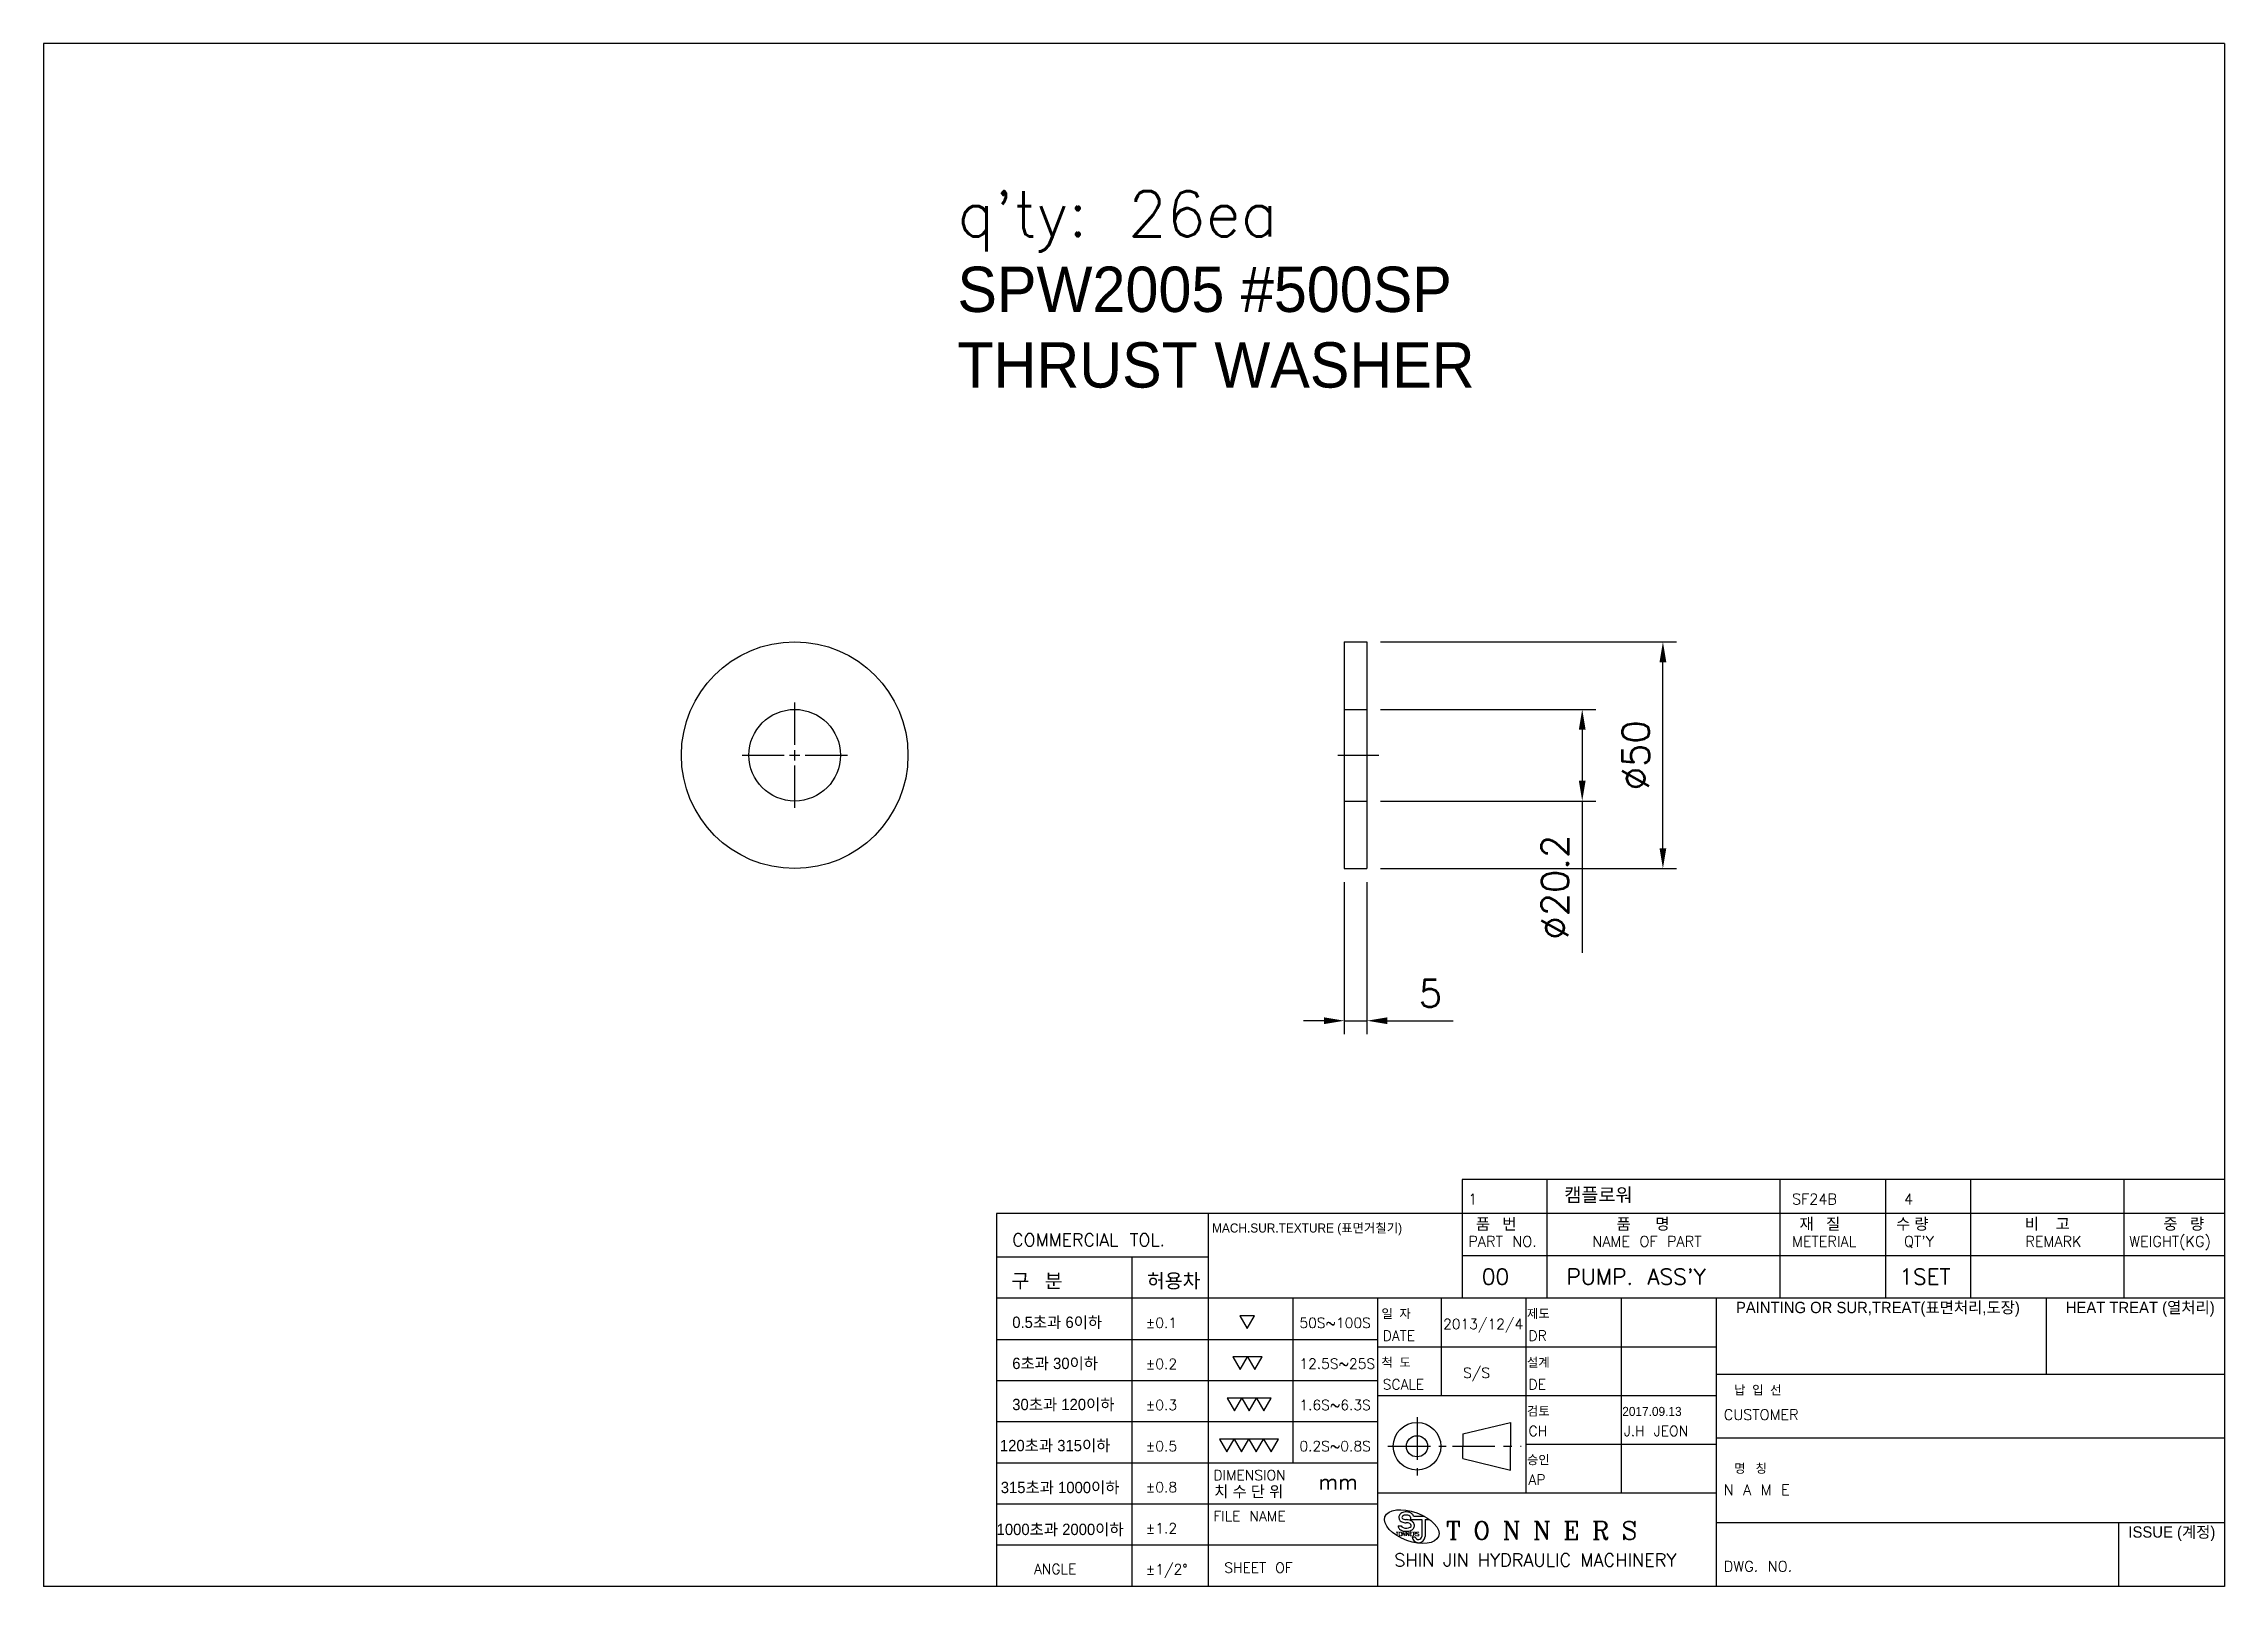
# Model space of a CAD drawing. Extents: x -2917 to 6643, y 8514 to 10799.
# Drawn here: x 6161.4 to 6642.5, y 8514.2 to 8854.4 of the extents above; entities that cross this region are included whole.
import ezdxf

# ---------------------------------------------------------------- set-up
doc = ezdxf.new("R2010")
doc.units = 0
doc.header["$LTSCALE"] = 15
doc.header["$MEASUREMENT"] = 0
doc.linetypes.add('CENTER', pattern=[2, 1.25, -0.25, 0.25, -0.25])
doc.linetypes.add('PHANTOM2', pattern=[31.75, 15.875, -3.175, 3.175, -3.175, 3.175, -3.175])
for name, color, linetype in [('1', 1, 'CENTER'), ('3', 3, 'Continuous'), ('4', 4, 'Continuous'), ('DXF1', 7, 'Continuous')]:
    doc.layers.add(name, color=color, linetype=linetype)
doc.styles.add('HSG', font='romans.shx', dxfattribs={"bigfont": 'whgtxt.shx'})
doc.styles.add('ROMANC', font='romanc', dxfattribs={"height": 2})
doc.styles.add('ROMANS', font='txt.shx', dxfattribs={"bigfont": 'whgtxt.shx'})
doc.styles.get("Standard").update_dxf_attribs({"font": 'txt.shx'})
doc.dimstyles.new('ISO-25', dxfattribs={"dimtxt": 2.5, "dimasz": 2.5, "dimexe": 1.25, "dimexo": 0.625, "dimtad": 1, "dimtoh": 1, "dimdsep": 46, "dimtxsty": 'Standard', "dimcen": 2.5, "dimclrt": 6, "dimadec": 0, "dimazin": 0, "dimtfac": 1, "dimtmove": 0, "dimatfit": 3, "dimfxl": 1, "dimarcsym": 0})

msp = doc.modelspace()

# ---------------------------------------------------------------- texts
for s, height, p in [('1', 2.335, (6475.703, 8598.466)), ('SF24B', 2.3354, (6547.114, 8598.466)), ('4', 2.335, (6571.816, 8598.466)), ('COMMERCIAL TOL.', 2.80248, (6375.061, 8589.228)), ('PART NO.', 2.3354, (6475.703, 8589.125)), ('NAME OF PART', 2.3354, (6503.059, 8589.125)), ('METERIAL', 2.3354, (6547.114, 8589.125)), ("QT'Y", 2.3354, (6571.816, 8589.125)), ('REMARK', 2.3354, (6598.594, 8589.125)), ('WEIGHT(KG)', 2.3354, (6621.509, 8589.125)), ('00', 3.5031, (6478.683, 8580.771)), ("PUMP. ASS'Y", 3.5031, (6497.366, 8580.771)), ('1SET', 3.5031, (6570.81, 8580.771)), ('%%P0.1', 2.242, (6404.526, 8571.218)), ('50S~100S', 2.242, (6438.424, 8571.218)), ('DATE', 2.242, (6456.822, 8568.387)), ('2013/12/4', 2.242, (6470.134, 8570.948)), ('DR', 2.242, (6488.984, 8568.387)), ('%%P0.2', 2.242, (6404.526, 8562.156)), ('12.5S~25S', 2.242, (6438.424, 8562.203)), ('SCALE', 2.242, (6456.822, 8557.644)), ('S/S', 2.242, (6474.534, 8560.205)), ('DE', 2.242, (6488.984, 8557.644)), ('%%P0.3', 2.242, (6404.526, 8553.095)), ('1.6S~6.3S', 2.242, (6438.424, 8553.095)), ('CUSTOMER', 2.3354, (6532.06, 8550.924)), ('%%P0.5', 2.242, (6404.526, 8544.034)), ('0.2S~0.8S', 2.242, (6438.424, 8544.034)), ('CH', 2.242, (6488.984, 8547.368)), ('J.H JEON', 2.242, (6510.003, 8547.368)), ('%%P0.8', 2.242, (6404.526, 8534.972)), ('DIMENSION', 2.242, (6419.455, 8537.636)), ('mm', 3.363, (6442.642, 8535.567)), ('AP', 2.242, (6488.984, 8536.625)), ('N A M E', 2.3354, (6532.06, 8534.348)), ('FILE NAME', 2.242, (6419.455, 8528.575)), ('%%P1.2', 2.242, (6404.526, 8525.911)), ('ANGLE', 2.242, (6379.872, 8516.94)), ('%%P1/2%%D', 2.242, (6404.526, 8516.85)), ('SHEET OF', 2.242, (6421.861, 8517.224)), ('DWG. NO.', 2.3354, (6532.06, 8517.466))]:
    msp.add_text(s, height=height).set_placement(p)
at = {"linetype": 'Continuous', "style": 'ROMANC'}
msp.add_text('T O N N E R S', height=4.00196, dxfattribs=at).set_placement((6470.764, 8524.544))
at = {"insert": (6362.978, 8821.918), "char_height": 10, "attachment_point": 1}
msp.add_mtext_dynamic_manual_height_columns("q'ty: 26ea\\P{\\fGulim|b0|i0|c129|p50;SPW2005 #500SP\\PTHRUST WASHER}", width=3759.60361, gutter_width=50, heights=[0], dxfattribs=at)
at = {"layer": '3'}
for s, height, style, p in [('TONNERS', 0.8511, 'ROMANS', (6459.739, 8525.343)), ('SHIN JIN HYDRAULIC MACHINERY', 2.86559, 'HSG', (6459.351, 8518.601))]:
    msp.add_text(s, height=height, dxfattribs=dict(at, style=style)).set_placement(p)
at = {"layer": '3', "color": 7, "attachment_point": 4}
for s, insert, char_height in [('\\f굴림|b0|i0|c129|p2;MACH.SUR.TEXTURE (표면거칠기)', (6419.16, 8592.953), 2.0007), ('\\f굴림|b0|i0|c129|p2;품   번', (6477.344, 8594.031), 2.50088), ('\\f굴림|b0|i0|c129|p2;품      명', (6508.379, 8594.031), 2.50088), ('\\f굴림|b0|i0|c129|p2;재   질', (6548.762, 8594.031), 2.50088), ('\\f굴림|b0|i0|c129|p2;수 량', (6570.076, 8594.031), 2.50088), ('\\f굴림|b0|i0|c129|p2;비    고', (6598.496, 8594.031), 2.50088), ('\\f굴림|b0|i0|c129|p2;중   량', (6629.048, 8594.031), 2.50088), ('\\f굴림|b0|i0|c129|p2;허용차', (6404.81, 8581.427), 3.12609), ('\\f굴림|b0|i0|c129|p2;구   분', (6374.917, 8581.427), 3.12609), ('\\f굴림|b0|i0|c129|p2;0.5초과 6이하', (6375.079, 8572.323), 2.50088), ('\\f굴림|b0|i0|c129|p2;일  자', (6456.526, 8574.27), 2.0007), ('\\f굴림|b0|i0|c129|p2;제도', (6488.642, 8574.27), 2.0007), ('\\f굴림|b0|i0|c129|p2;PAINTING OR SUR,TREAT(표면처리,도장)', (6534.749, 8575.347), 2.50088), ('\\f굴림|b0|i0|c129|p2;HEAT TREAT (열처리)', (6607.513, 8575.347), 2.50088), ('\\f굴림|b0|i0|c129|p2;6초과 30이하', (6375.079, 8563.261), 2.50088), ('\\f굴림|b0|i0|c129|p2;척  도', (6456.526, 8563.527), 2.0007), ('\\f굴림|b0|i0|c129|p2;설계', (6488.642, 8563.527), 2.0007), ('\\f굴림|b0|i0|c129|p2;30초과 120이하', (6375.079, 8554.2), 2.50088), ('\\f굴림|b0|i0|c129|p2;납  입  선', (6534.35, 8557.455), 2.0007), ('\\f굴림|b0|i0|c129|p2;검토', (6488.642, 8552.784), 2.0007), ('{\\fGulim|b0|i0|c129|p2;2017.09.13}', (6509.661, 8552.784), 2.0007), ('\\f굴림|b0|i0|c129|p2;120초과 315이하', (6372.36, 8545.139), 2.50088), ('\\f굴림|b0|i0|c129|p2;승인', (6488.642, 8542.042), 2.0007), ('\\f굴림|b0|i0|c129|p2;명   칭', (6534.35, 8540.161), 2.0007), ('\\f굴림|b0|i0|c129|p2;315초과 1000이하', (6372.541, 8535.896), 2.50088), ('\\f굴림|b0|i0|c129|p2;치 수 단 위', (6419.612, 8534.991), 2.50088), ('\\f굴림|b0|i0|c129|p2;1000초과 2000이하', (6371.632, 8526.654), 2.50088), ('\\f굴림|b0|i0|c129|p2;ISSUE (계정)', (6621.33, 8525.837), 2.50088)]:
    msp.add_mtext(s, dxfattribs=dict(at, insert=insert, char_height=char_height))
at = {"layer": '4', "color": 6, "linetype": 'PHANTOM2', "insert": (6496.876, 8602.062), "char_height": 3, "width": 15.95553, "attachment_point": 1}
msp.add_mtext('캠플로워', dxfattribs=at)

# ---------------------------------------------------------------- blocks, each defined once
blk = doc.blocks.new('*U465')
at = {"layer": 'DXF1', "color": 0, "linetype": 'CENTER', "transparency": 16777216}
for p, q in [((0, 2.3), (0, 11.62)), ((-11.62, 0), (-2.3, 0)), ((2.3, 0), (11.62, 0)), ((0, -11.62), (0, -2.3))]:
    blk.add_line(p, q, dxfattribs=at)
at = {"layer": 'DXF1', "color": 0, "linetype": 'Continuous', "transparency": 16777216}
for p, q in [((-1.15, 0), (1.15, 0)), ((0, -1.15), (0, 1.15))]:
    blk.add_line(p, q, dxfattribs=at)
blk = doc.blocks.new('*D466')
at = {"layer": '4', "color": 4, "linetype": 'PHANTOM2', "lineweight": -2, "transparency": 16777216}
for p, q in [((6448.33, 8669.51), (6448.33, 8635.96)), ((6453.33, 8669.51), (6453.33, 8635.96)), ((6443.83, 8638.96), (6439.33, 8638.96)), ((6448.33, 8638.96), (6453.33, 8638.96)), ((6457.83, 8638.96), (6472.33, 8638.96))]:
    blk.add_line(p, q, dxfattribs=at)
at = {"layer": '4', "color": 4, "linetype": 'PHANTOM2', "transparency": 16777216}
for points in [[(6443.83, 8639.71), (6443.83, 8638.21), (6448.33, 8638.96)], [(6457.83, 8639.71), (6457.83, 8638.21), (6453.33, 8638.96)]]:
    blk.add_solid(points, dxfattribs=at)
at = {"layer": 'Defpoints', "color": 0, "linetype": 'PHANTOM2', "transparency": 16777216}
for p in [(6448.33, 8672.51), (6453.33, 8672.51), (6453.33, 8638.96)]:
    blk.add_point(p, dxfattribs=at)
at = {"layer": '4', "color": 7, "linetype": 'PHANTOM2', "transparency": 16777216, "insert": (6467.33, 8644.96), "char_height": 6, "attachment_point": 5}
blk.add_mtext('5', dxfattribs=at)
blk = doc.blocks.new('*D467')
at = {"layer": '4', "color": 4, "linetype": 'PHANTOM2', "lineweight": -2, "transparency": 16777216}
for p, q in [((6456.33, 8707.61), (6503.83, 8707.61)), ((6500.83, 8703.11), (6500.83, 8691.91)), ((6456.33, 8687.41), (6503.83, 8687.41)), ((6500.83, 8687.41), (6500.83, 8653.91))]:
    blk.add_line(p, q, dxfattribs=at)
at = {"layer": '4', "color": 4, "linetype": 'PHANTOM2', "transparency": 16777216}
for points in [[(6500.08, 8703.11), (6501.58, 8703.11), (6500.83, 8707.61)], [(6500.08, 8691.91), (6501.58, 8691.91), (6500.83, 8687.41)]]:
    blk.add_solid(points, dxfattribs=at)
at = {"layer": 'Defpoints', "color": 0, "linetype": 'PHANTOM2', "transparency": 16777216}
for p in [(6453.33, 8707.61), (6453.33, 8687.41), (6500.83, 8687.41)]:
    blk.add_point(p, dxfattribs=at)
at = {"layer": '4', "color": 7, "linetype": 'PHANTOM2', "transparency": 16777216, "insert": (6494.83, 8668.41), "char_height": 6, "attachment_point": 5, "rotation": 90}
blk.add_mtext('%%C20.2', dxfattribs=at)
blk = doc.blocks.new('*D468')
at = {"layer": '4', "color": 4, "linetype": 'PHANTOM2', "lineweight": -2, "transparency": 16777216}
for p, q in [((6456.33, 8722.51), (6521.63, 8722.51)), ((6518.63, 8677.01), (6518.63, 8718.01)), ((6456.33, 8672.51), (6521.63, 8672.51))]:
    blk.add_line(p, q, dxfattribs=at)
at = {"layer": '4', "color": 4, "linetype": 'PHANTOM2', "transparency": 16777216}
for points in [[(6517.88, 8718.01), (6519.38, 8718.01), (6518.63, 8722.51)], [(6517.88, 8677.01), (6519.38, 8677.01), (6518.63, 8672.51)]]:
    blk.add_solid(points, dxfattribs=at)
at = {"layer": 'Defpoints', "color": 0, "linetype": 'PHANTOM2', "transparency": 16777216}
for p in [(6453.33, 8722.51), (6518.63, 8722.51), (6453.33, 8672.51)]:
    blk.add_point(p, dxfattribs=at)
at = {"layer": '4', "color": 7, "linetype": 'PHANTOM2', "transparency": 16777216, "insert": (6512.63, 8697.51), "char_height": 6, "attachment_point": 5, "rotation": 90}
blk.add_mtext('%%C50', dxfattribs=at)

# ---------------------------------------------------------------- dimensions: what is measured, and where the dimension line sits
at = {"layer": '4', "color": 6, "linetype": 'PHANTOM2'}
for base, p1, p2, picture, middle in [((6518.631, 8722.508), (6453.333, 8672.508), (6453.333, 8722.508), '*D468', (6512.631, 8697.508)), ((6500.829, 8687.408), (6453.333, 8707.608), (6453.333, 8687.408), '*D467', (6494.829, 8668.408))]:
    dim = msp.add_linear_dim(base=base, p1=p1, p2=p2, angle=90, text='%%C<>', dimstyle='ISO-25', override={"dimscale": 1.5, "dimtxt": 4, "dimasz": 3, "dimexe": 2, "dimexo": 2, "dimgap": 2, "dimtoh": 0, "dimcen": 0, "dimclrd": 4, "dimclre": 4, "dimclrt": 7, "dimfxl": 0.5}, dxfattribs=at)
    dim.commit()
    dim.dimension.update_dxf_attribs({"geometry": picture, "text_midpoint": middle})
dim = msp.add_linear_dim(base=(6453.333, 8638.962), p1=(6448.333, 8672.508), p2=(6453.333, 8672.508), dimstyle='ISO-25', override={"dimscale": 1.5, "dimtxt": 4, "dimasz": 3, "dimexe": 2, "dimexo": 2, "dimgap": 2, "dimtoh": 0, "dimcen": 0, "dimclrd": 4, "dimclre": 4, "dimclrt": 7, "dimfxl": 0.5}, dxfattribs=at)
dim.commit()
dim.dimension.update_dxf_attribs({"geometry": '*D466', "text_midpoint": (6467.333, 8644.962)})

# ---------------------------------------------------------------- linework, layer by layer
at = {"color": 6}
for p, q in [((6161.368, 8854.425), (6161.368, 8514.225)), ((6642.508, 8854.425), (6161.368, 8854.425)), ((6642.508, 8854.425), (6642.508, 8514.225)), ((6474.359, 8603.931), (6474.359, 8577.747)), ((6642.508, 8603.931), (6474.359, 8603.931)), ((6493.042, 8603.931), (6493.042, 8577.747)), ((6544.421, 8603.931), (6544.421, 8577.747)), ((6567.775, 8603.931), (6567.775, 8577.747)), ((6586.458, 8603.931), (6586.458, 8577.747)), ((6620.322, 8603.931), (6620.322, 8577.747)), ((6642.508, 8596.431), (6474.359, 8596.431)), ((6642.508, 8587.089), (6474.359, 8587.089)), ((6642.508, 8577.747), (6418.309, 8577.747)), ((6436.993, 8577.747), (6436.993, 8541.409)), ((6488.371, 8577.747), (6488.371, 8534.776)), ((6455.676, 8568.593), (6418.309, 8568.593)), ((6530.409, 8567.005), (6455.676, 8567.005)), ((6455.676, 8559.531), (6418.309, 8559.531)), ((6642.508, 8560.933), (6530.409, 8560.933)), ((6530.409, 8556.262), (6455.676, 8556.262)), ((6455.676, 8550.47), (6418.309, 8550.47)), ((6530.409, 8545.519), (6488.371, 8545.519)), ((6642.508, 8546.92), (6530.409, 8546.92)), ((6455.676, 8541.409), (6418.309, 8541.409)), ((6455.676, 8532.347), (6418.309, 8532.347)), ((6530.409, 8534.776), (6455.676, 8534.776)), ((6642.508, 8528.237), (6530.409, 8528.237)), ((6455.676, 8523.286), (6418.309, 8523.286)), ((6642.508, 8514.225), (6161.368, 8514.225))]:
    msp.add_line(p, q, dxfattribs=at)
at = {"color": 5}
for p, q in [((6642.508, 8596.431), (6371.601, 8596.431)), ((6371.601, 8596.431), (6371.601, 8514.225)), ((6418.309, 8596.431), (6418.309, 8514.225)), ((6401.495, 8586.809), (6401.495, 8514.225)), ((6455.676, 8577.747), (6455.676, 8514.225)), ((6469.688, 8577.747), (6469.688, 8556.262)), ((6509.39, 8577.747), (6509.39, 8534.776)), ((6530.409, 8577.747), (6530.409, 8514.225)), ((6603.173, 8577.747), (6603.173, 8560.933)), ((6619.154, 8528.237), (6619.154, 8514.225))]:
    msp.add_line(p, q, dxfattribs=at)
for p, q in [((6474.524, 8547.841), (6485.033, 8550.371)), ((6485.033, 8550.371), (6485.033, 8545.116)), ((6474.524, 8547.841), (6474.524, 8545.116)), ((6474.524, 8542.391), (6474.524, 8545.116)), ((6485.033, 8539.861), (6485.033, 8545.116)), ((6474.524, 8542.391), (6485.033, 8539.861))]:
    msp.add_line(p, q)
for radius in [5.255, 2.335]:
    msp.add_circle((6464.377, 8545.116), radius)
at = {"layer": '1', "ltscale": 0.5}
for p, q in [((6464.377, 8551.538), (6464.377, 8538.694)), ((6457.955, 8545.116), (6470.799, 8545.116)), ((6472.188, 8545.116), (6487.368, 8545.116))]:
    msp.add_line(p, q, dxfattribs=at)
at = {"layer": '3'}
for p, q in [((6460.199, 8527.561), (6460.893, 8527.561)), ((6462.943, 8529.448), (6462.943, 8529.002)), ((6462.943, 8529.002), (6465.456, 8529.002)), ((6463.599, 8529.689), (6465.995, 8529.689)), ((6465.456, 8529.002), (6465.456, 8525.23)), ((6466.142, 8529.002), (6466.142, 8525.23)), ((6466.142, 8529.002), (6467.077, 8529.002)), ((6463.293, 8525.136), (6463.985, 8525.136))]:
    msp.add_line(p, q, dxfattribs=at)
for radius, start, end in [(1.429, 185.98083, 357.76872), (0.744, 191.54669, 355.71065)]:
    msp.add_arc((6464.714, 8525.285), radius, start, end, dxfattribs=at)
msp.add_ellipse((6463.215, 8527.401), major_axis=(-5.912, 2.152), ratio=0.5151515, dxfattribs=at)
for centre, major_axis, ratio, start_param, end_param in [((6462, 8527.647), (1.119, 0), 0.5368755, 3.2849402, 7.8539816), ((6462, 8529.448), (-0.944, 0), 0.5454545, 3.1415927, 7.8544861)]:
    msp.add_ellipse(centre, major_axis=major_axis, ratio=ratio, start_param=start_param, end_param=end_param, dxfattribs=at)
for points, knots in [([(6463.599, 8529.689), (6463.596, 8529.703), (6463.592, 8529.717), (6463.551, 8529.853), (6463.492, 8529.961), (6463.356, 8530.144), (6463.278, 8530.22), (6463.115, 8530.347), (6463.029, 8530.4), (6462.764, 8530.531), (6462.576, 8530.587), (6462.19, 8530.65), (6461.992, 8530.657), (6461.601, 8530.624), (6461.409, 8530.584), (6461.093, 8530.466), (6460.965, 8530.402), (6460.751, 8530.247), (6460.662, 8530.166), (6460.52, 8529.98), (6460.464, 8529.882), (6460.39, 8529.671), (6460.37, 8529.56), (6460.37, 8529.448), (6460.37, 8529.349), (6460.386, 8529.25), (6460.443, 8529.066), (6460.484, 8528.982), (6460.579, 8528.833), (6460.634, 8528.768), (6460.806, 8528.598), (6460.933, 8528.515), (6461.197, 8528.385), (6461.334, 8528.339), (6461.617, 8528.273), (6461.762, 8528.255), (6461.938, 8528.248), (6461.969, 8528.247), (6462, 8528.247)], [3.2796202, 3.2796202, 3.2796202, 3.2796202, 3.3049469, 3.3049469, 3.5277991, 3.5277991, 3.7506513, 3.7506513, 3.9735035, 3.9735035, 4.4202156, 4.4202156, 4.8669277, 4.8669277, 5.3136398, 5.3136398, 5.6362606, 5.6362606, 5.8878686, 5.8878686, 6.0940976, 6.0940976, 6.2831853, 6.2831853, 6.2831853, 6.451458, 6.451458, 6.6197306, 6.6197306, 6.7880033, 6.7880033, 7.1200511, 7.1200511, 7.4520989, 7.4520989, 7.7841468, 7.7841468, 7.8539874, 7.8539874, 7.8539874, 7.8539874]), ([(6460.199, 8527.561), (6460.205, 8527.486), (6460.22, 8527.413), (6460.271, 8527.247), (6460.314, 8527.159), (6460.415, 8527.002), (6460.473, 8526.933), (6460.656, 8526.752), (6460.792, 8526.662), (6461.078, 8526.52), (6461.229, 8526.468), (6461.54, 8526.394), (6461.7, 8526.371), (6462.108, 8526.351), (6462.356, 8526.371), (6462.769, 8526.466), (6462.94, 8526.525), (6463.224, 8526.674), (6463.342, 8526.754), (6463.532, 8526.936), (6463.609, 8527.03), (6463.733, 8527.252), (6463.779, 8527.381), (6463.814, 8527.655), (6463.802, 8527.798), (6463.728, 8528.057), (6463.667, 8528.173), (6463.522, 8528.371), (6463.439, 8528.453), (6463.263, 8528.592), (6463.169, 8528.65), (6462.88, 8528.795), (6462.674, 8528.857), (6462.309, 8528.921), (6462.155, 8528.934), (6462, 8528.934)], [6.3289612, 6.3289612, 6.3289612, 6.3289612, 6.4490061, 6.4490061, 6.6148269, 6.6148269, 6.7806476, 6.7806476, 7.1075597, 7.1075597, 7.4344718, 7.4344718, 7.7613839, 7.7613839, 8.2575558, 8.2575558, 8.6280926, 8.6280926, 8.9124739, 8.9124739, 9.134214, 9.134214, 9.3559541, 9.3559541, 9.5776942, 9.5776942, 9.7994343, 9.7994343, 10.0211744, 10.0211744, 10.2429145, 10.2429145, 10.6832391, 10.6832391, 10.9955679, 10.9955679, 10.9955679, 10.9955679])]:
    msp.add_open_spline(points, degree=3, knots=knots, dxfattribs=at)
at = {"layer": '4', "color": 5}
for p, q in [((6418.309, 8586.809), (6371.601, 8586.809)), ((6418.309, 8577.747), (6371.601, 8577.747)), ((6418.309, 8568.593), (6371.601, 8568.593)), ((6418.309, 8559.531), (6371.601, 8559.531)), ((6418.309, 8550.47), (6371.601, 8550.47)), ((6418.309, 8541.409), (6371.601, 8541.409)), ((6418.309, 8532.347), (6371.601, 8532.347)), ((6418.309, 8523.286), (6371.601, 8523.286))]:
    msp.add_line(p, q, dxfattribs=at)
at = {"layer": '4'}
for points in [[(6426.936, 8571.074), (6428.554, 8573.877), (6425.318, 8573.877)], [(6425.336, 8562.013), (6426.954, 8564.815), (6423.718, 8564.815)], [(6428.572, 8562.013), (6430.19, 8564.815), (6426.954, 8564.815)], [(6424.092, 8552.952), (6425.71, 8555.754), (6422.474, 8555.754)], [(6427.328, 8552.952), (6428.946, 8555.754), (6425.71, 8555.754)], [(6430.564, 8552.952), (6432.182, 8555.754), (6428.946, 8555.754)], [(6422.455, 8543.89), (6424.073, 8546.693), (6420.837, 8546.693)], [(6425.692, 8543.89), (6427.31, 8546.693), (6424.073, 8546.693)], [(6428.928, 8543.89), (6430.546, 8546.693), (6427.31, 8546.693)], [(6432.164, 8543.89), (6433.782, 8546.693), (6430.546, 8546.693)]]:
    msp.add_lwpolyline(points, close=True, dxfattribs=at)
at = {"layer": 'DXF1', "linetype": 'Continuous'}
for p, q in [((6448.333, 8722.508), (6453.333, 8722.508)), ((6448.333, 8722.508), (6448.333, 8672.508)), ((6453.333, 8722.508), (6453.333, 8672.508)), ((6448.333, 8707.608), (6453.333, 8707.608)), ((6448.333, 8687.408), (6453.333, 8687.408)), ((6448.333, 8672.508), (6453.333, 8672.508))]:
    msp.add_line(p, q, dxfattribs=at)
at = {"layer": 'DXF1', "color": 3, "linetype": 'CENTER'}
msp.add_line((6446.936, 8697.508), (6455.976, 8697.508), dxfattribs=at)
at = {"layer": 'DXF1', "linetype": 'Continuous'}
for radius in [25, 10.1]:
    msp.add_circle((6327.075, 8697.508), radius, dxfattribs=at)

# ---------------------------------------------------------------- block references
at = {"layer": 'DXF1', "color": 3, "linetype": 'CENTER'}
msp.add_blockref('*U465', (6327.075, 8697.508), dxfattribs=at)

msp.set_redraw_order([(e.dxf.handle, doc.entitydb.next_handle()) for e in msp.query("TEXT MTEXT ATTDEF DIMENSION ARC_DIMENSION")])  # texts and dimensions are drawn at this point

doc.saveas('drawing.dxf')
